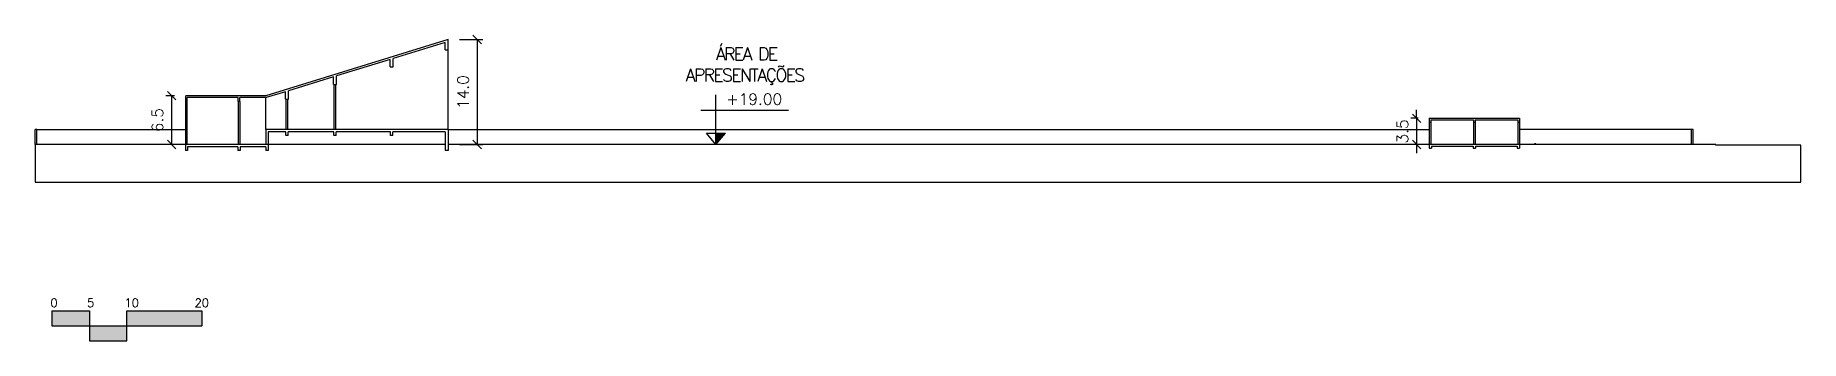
# Model space of a CAD drawing. Header units: millimetres. Extents: x 55520 to 96084, y -58491 to -49645.
# Drawn here: x 84615.2 to 84850.5, y -51215.7 to -51175 of the extents above; entities that cross this region are included whole.
import ezdxf
from ezdxf.enums import TextEntityAlignment as Align

# ---------------------------------------------------------------- set-up
doc = ezdxf.new("R2010")
doc.units = ezdxf.units.MM
doc.header["$PDMODE"] = 35
for name, color, linetype in [('Alvenaria Corte', 30, 'Continuous'), ('Alvenaria Vista', 40, 'Continuous'), ('ARQ-COTAS', 1, 'Continuous'), ('ARQ-SÍMBOLOS', 2, 'Continuous'), ('ARQ-TEXTO2', 2, 'Continuous'), ('Linha Fina', 100, 'Continuous'), ('Pilares', 181, 'Continuous'), ('VPORTS', 7, 'Continuous')]:
    doc.layers.add(name, color=color, linetype=linetype)
doc.styles.add('ROMANS', font='romans.shx')
doc.styles.add('Romans_Anot', font='romans.shx')
doc.dimstyles.new('Escala 1-750', dxfattribs={"dimscale": 7.5, "dimtxt": 0.2, "dimasz": 0.15, "dimexe": 0.1, "dimexo": 0.2, "dimgap": 0.15, "dimtad": 1, "dimzin": 4, "dimdsep": 46, "dimtxsty": 'Romans_Anot', "dimblk": 'OBLIQUE', "dimcen": 0.25, "dimclrd": 256, "dimclre": 256, "dimclrt": 2, "dimadec": 0, "dimazin": 0, "dimtfac": 1, "dimtix": 1, "dimtmove": 2, "dimatfit": 3, "dimfxl": 1, "dimtfillclr": 256, "dimlwd": -1, "dimlwe": -1, "dimarcsym": 0})

msp = doc.modelspace()

# ---------------------------------------------------------------- texts
at = {"layer": 'ARQ-TEXTO2', "insert": (84703.469, -51176.677), "char_height": 1.68413, "width": 14.22, "attachment_point": 1, "style": 'ROMANS'}
msp.add_mtext('\\pi2.44656;{\\T0.85;ÁREA DE \\P\\pi-1.57531;APRESENTAÇÕES}', dxfattribs=at)

# ---------------------------------------------------------------- blocks, each defined once
blk = doc.blocks.new('Escala')
at = {"layer": 'Linha Fina'}
h = blk.add_hatch(color=256, dxfattribs=at)
h.dxf.hatch_style = 1
h.paths.add_polyline_path([(40663.48, -39178.74), (40663.48, -39180.74), (40673.48, -39180.74), (40673.48, -39178.74)])
h.paths.add_polyline_path([(40663.48, -39182.74), (40663.48, -39180.74), (40658.48, -39180.74), (40658.48, -39182.74)])
h.paths.add_polyline_path([(40658.48, -39180.74), (40658.48, -39178.74), (40653.48, -39178.74), (40653.48, -39180.74)])
for p, q in [((40653.48, -39178.74), (40658.48, -39178.74)), ((40653.48, -39178.74), (40653.48, -39180.74)), ((40653.48, -39180.74), (40673.48, -39180.74)), ((40658.48, -39178.74), (40658.48, -39180.74)), ((40658.48, -39180.74), (40658.48, -39182.74)), ((40663.48, -39180.74), (40663.48, -39178.74)), ((40663.48, -39178.74), (40673.48, -39178.74)), ((40663.48, -39182.74), (40663.48, -39180.74)), ((40673.48, -39178.74), (40673.48, -39180.74)), ((40658.48, -39182.74), (40663.48, -39182.74))]:
    blk.add_line(p, q, dxfattribs=at)
at = {"layer": 'ARQ-TEXTO2', "attachment_point": 1, "style": 'ROMANS'}
for s, insert, char_height in [('0', (40653.28, -39177.13), 1.12), ('5', (40658.15, -39177.13), 1.12), ('10', (40663.14, -39177.13), 1.125), ('20', (40672.49, -39177.13), 1.125)]:
    blk.add_mtext(s, dxfattribs=dict(at, insert=insert, char_height=char_height))
blk = doc.blocks.new('Nível_Fachada')
at = {"layer": 'ARQ-SÍMBOLOS'}
h = blk.add_hatch(color=1, dxfattribs=at)
h.dxf.hatch_style = 1
h.paths.add_polyline_path([(0.167, 0.202), (0, 0.202), (0, 0)])
at = {"layer": 'ARQ-SÍMBOLOS', "color": 1}
for p, q in [((0, 0), (0, 0.884)), ((-0.271, 0.613), (1.29, 0.613)), ((-0.167, 0.202), (0.167, 0.202)), ((0, 0), (-0.167, 0.202)), ((0, 0), (0.167, 0.202))]:
    blk.add_line(p, q, dxfattribs=at)
at = {"layer": 'ARQ-TEXTO2', "style": 'ROMANS'}
blk.add_attdef('NIVEL-ACABADO', text='', height=0.2, dxfattribs=at).set_placement((0.182, 0.647), align=Align.BOTTOM_LEFT)
blk = doc.blocks.new('_Oblique')
at = {"color": 0, "linetype": 'ByBlock', "lineweight": -2}
blk.add_line((-0.5, -0.5), (0.5, 0.5), dxfattribs=at)
blk = doc.blocks.new('*D32')
at = {"layer": 'ARQ-COTAS', "transparency": 16777216}
for p, q in [((84633.75, -51183.09), (84632.62, -51183.09)), ((84633.37, -51183.09), (84633.37, -51189.59)), ((84633.7, -51189.59), (84632.62, -51189.59))]:
    blk.add_line(p, q, dxfattribs=at)
at = {"layer": 'Defpoints', "color": 0, "transparency": 16777216}
for p in [(84635.25, -51183.09), (84633.37, -51189.59), (84635.2, -51189.59)]:
    blk.add_point(p, dxfattribs=at)
at = {"layer": 'ARQ-COTAS', "transparency": 16777216, "xscale": 1.125, "yscale": 1.125, "zscale": 1.125}
for p, rotation in [((84633.37, -51183.09), 90), ((84633.37, -51189.59), 270)]:
    blk.add_blockref('_Oblique', p, dxfattribs=dict(at, rotation=rotation))
at = {"layer": 'ARQ-COTAS', "color": 2, "transparency": 16777216, "insert": (84631.49, -51186.34), "char_height": 1.5, "attachment_point": 5, "rotation": 90, "style": 'Romans_Anot'}
blk.add_mtext('6.5', dxfattribs=at)
blk = doc.blocks.new('*D33')
at = {"layer": 'ARQ-COTAS', "transparency": 16777216}
for p, q in [((84671.75, -51175.59), (84674.85, -51175.59)), ((84674.1, -51175.59), (84674.1, -51189.59)), ((84671.75, -51189.59), (84674.85, -51189.59))]:
    blk.add_line(p, q, dxfattribs=at)
at = {"layer": 'Defpoints', "color": 0, "transparency": 16777216}
for p in [(84670.25, -51175.59), (84670.25, -51189.59), (84674.1, -51189.59)]:
    blk.add_point(p, dxfattribs=at)
at = {"layer": 'ARQ-COTAS', "transparency": 16777216, "xscale": 1.125, "yscale": 1.125, "zscale": 1.125}
for p, rotation in [((84674.1, -51175.59), 90), ((84674.1, -51189.59), 270)]:
    blk.add_blockref('_Oblique', p, dxfattribs=dict(at, rotation=rotation))
at = {"layer": 'ARQ-COTAS', "color": 2, "transparency": 16777216, "insert": (84672.22, -51182.59), "char_height": 1.5, "attachment_point": 5, "rotation": 90, "style": 'Romans_Anot'}
blk.add_mtext('14.0', dxfattribs=at)
blk = doc.blocks.new('*D34')
at = {"layer": 'ARQ-COTAS', "transparency": 16777216}
for p, q in [((84799.33, -51186.09), (84799.33, -51184.97)), ((84799.53, -51186.09), (84798.58, -51186.09)), ((84799.33, -51186.09), (84799.33, -51189.59)), ((84799.53, -51189.59), (84798.58, -51189.59)), ((84799.33, -51189.59), (84799.33, -51190.72))]:
    blk.add_line(p, q, dxfattribs=at)
at = {"layer": 'Defpoints', "color": 0, "transparency": 16777216}
for p in [(84801.03, -51186.09), (84799.33, -51189.59), (84801.03, -51189.59)]:
    blk.add_point(p, dxfattribs=at)
at = {"layer": 'ARQ-COTAS', "transparency": 16777216, "xscale": 1.125, "yscale": 1.125, "zscale": 1.125}
for p, rotation in [((84799.33, -51186.09), 270), ((84799.33, -51189.59), 90)]:
    blk.add_blockref('_Oblique', p, dxfattribs=dict(at, rotation=rotation))
at = {"layer": 'ARQ-COTAS', "color": 2, "transparency": 16777216, "insert": (84797.45, -51187.84), "char_height": 1.5, "attachment_point": 5, "rotation": 90, "style": 'Romans_Anot'}
blk.add_mtext('3.5', dxfattribs=at)

# ---------------------------------------------------------------- dimensions: what is measured, and where the dimension line sits
at = {"layer": 'ARQ-COTAS'}
for base, p1, p2, text, picture, middle in [((84674.096, -51189.593), (84670.25, -51175.593), (84670.25, -51189.593), '14.0', '*D33', (84672.221, -51182.593)), ((84633.369, -51189.593), (84635.25, -51183.093), (84635.2, -51189.593), '6.5', '*D32', (84631.494, -51186.343)), ((84799.326, -51189.593), (84801.029, -51186.093), (84801.029, -51189.593), '3.5', '*D34', (84797.451, -51187.843))]:
    dim = msp.add_linear_dim(base=base, p1=p1, p2=p2, angle=90, text=text, dimstyle='Escala 1-750', dxfattribs=at)
    dim.commit()
    dim.dimension.update_dxf_attribs({"geometry": picture, "text_midpoint": middle})

# ---------------------------------------------------------------- linework, layer by layer
at = {"layer": 'Alvenaria Corte'}
for p, q in [((84655.05, -51187.593), (84655.05, -51181.577)), ((84655.25, -51187.593), (84655.25, -51181.577)), ((84635.25, -51189.593), (84635.25, -51183.843)), ((84635.45, -51189.593), (84635.45, -51183.843)), ((84648.65, -51187.593), (84648.65, -51183.552)), ((84648.85, -51187.593), (84648.85, -51183.552)), ((84615.199, -51189.593), (84615.199, -51187.593)), ((84615.399, -51187.593), (84615.199, -51187.593)), ((84615.399, -51189.593), (84615.399, -51187.593)), ((84801.029, -51186.593), (84801.029, -51189.593)), ((84801.229, -51186.593), (84801.229, -51189.593)), ((84806.93, -51186.593), (84806.93, -51189.593)), ((84807.13, -51186.593), (84807.13, -51189.593)), ((84812.832, -51186.593), (84812.832, -51189.593)), ((84813.032, -51186.593), (84813.032, -51189.593)), ((84835.983, -51189.593), (84835.983, -51187.593)), ((84836.183, -51187.593), (84835.983, -51187.593)), ((84836.183, -51189.593), (84836.183, -51187.593)), ((84815.059, -51189.593), (84815.059, -51189.493)), ((84815.209, -51189.493), (84815.059, -51189.493)), ((84815.209, -51189.593), (84815.209, -51189.493))]:
    msp.add_line(p, q, dxfattribs=at)
at = {"layer": 'Alvenaria Vista'}
for p, q in [((84670.25, -51187.593), (84670.25, -51176.982)), ((84642.25, -51183.843), (84642.25, -51189.593)), ((84642.45, -51183.843), (84642.45, -51189.593)), ((84645.95, -51187.593), (84645.95, -51183.343))]:
    msp.add_line(p, q, dxfattribs=at)
at = {"layer": 'Linha Fina'}
for p, q in [((84615.399, -51187.593), (84635.25, -51187.593)), ((84670.25, -51187.593), (84801.029, -51187.593)), ((84835.983, -51187.593), (84813.032, -51187.593))]:
    msp.add_line(p, q, dxfattribs=at)
at = {"layer": 'Pilares'}
for p, q in [((84670.25, -51175.593), (84645.95, -51183.093)), ((84669.85, -51175.978), (84662.9, -51178.123)), ((84669.85, -51176.982), (84669.85, -51175.978)), ((84670.25, -51176.982), (84670.25, -51175.593)), ((84662.5, -51178.247), (84655.35, -51180.453)), ((84662.5, -51179.247), (84662.5, -51178.247)), ((84662.9, -51179.247), (84662.9, -51178.123)), ((84669.85, -51176.982), (84670.25, -51176.982)), ((84654.95, -51180.577), (84648.95, -51182.429)), ((84654.95, -51181.577), (84654.95, -51180.577)), ((84655.35, -51181.577), (84655.35, -51180.453)), ((84662.5, -51179.247), (84662.9, -51179.247)), ((84648.55, -51182.552), (84645.988, -51183.343)), ((84648.55, -51183.552), (84648.55, -51182.552)), ((84648.95, -51183.552), (84648.95, -51182.429)), ((84654.95, -51181.577), (84655.35, -51181.577)), ((84645.95, -51183.093), (84635.25, -51183.093)), ((84635.25, -51183.843), (84635.25, -51183.093)), ((84635.45, -51183.843), (84635.25, -51183.843)), ((84642.25, -51183.343), (84635.45, -51183.343)), ((84635.45, -51183.843), (84635.45, -51183.343)), ((84642.25, -51183.843), (84642.25, -51183.343)), ((84642.45, -51183.843), (84642.25, -51183.843)), ((84645.988, -51183.343), (84642.45, -51183.343)), ((84642.45, -51183.843), (84642.45, -51183.343)), ((84648.55, -51183.552), (84648.95, -51183.552)), ((84670.25, -51187.593), (84645.95, -51187.593)), ((84645.95, -51187.593), (84645.95, -51189.593)), ((84670.25, -51187.593), (84670.25, -51190.393)), ((84801.029, -51186.093), (84801.029, -51186.593)), ((84801.029, -51186.093), (84813.032, -51186.093)), ((84801.029, -51186.593), (84801.229, -51186.593)), ((84801.229, -51186.293), (84801.229, -51186.593)), ((84801.229, -51186.293), (84806.93, -51186.293)), ((84806.93, -51186.293), (84806.93, -51186.593)), ((84806.93, -51186.593), (84807.13, -51186.593)), ((84807.13, -51186.293), (84807.13, -51186.593)), ((84807.13, -51186.293), (84812.832, -51186.293)), ((84812.832, -51186.293), (84812.832, -51186.593)), ((84812.832, -51186.593), (84813.032, -51186.593)), ((84813.032, -51186.093), (84813.032, -51186.593)), ((84635.2, -51189.593), (84635.2, -51190.393)), ((84642.2, -51189.893), (84635.5, -51189.893)), ((84635.5, -51189.893), (84635.5, -51190.393)), ((84642.2, -51189.893), (84642.2, -51190.393)), ((84645.95, -51189.893), (84642.5, -51189.893)), ((84642.5, -51189.893), (84642.5, -51190.393)), ((84645.95, -51189.893), (84645.95, -51190.393)), ((84648.6, -51187.893), (84646.25, -51187.893)), ((84646.25, -51187.893), (84646.25, -51190.393)), ((84648.6, -51188.393), (84648.6, -51187.893)), ((84648.9, -51188.393), (84648.6, -51188.393)), ((84655, -51187.893), (84648.9, -51187.893)), ((84648.9, -51188.393), (84648.9, -51187.893)), ((84655, -51188.393), (84655, -51187.893)), ((84655.3, -51188.393), (84655, -51188.393)), ((84662.55, -51187.893), (84655.3, -51187.893)), ((84655.3, -51188.393), (84655.3, -51187.893)), ((84662.55, -51188.393), (84662.55, -51187.893)), ((84662.85, -51188.393), (84662.55, -51188.393)), ((84669.85, -51187.893), (84662.85, -51187.893)), ((84662.85, -51188.393), (84662.85, -51187.893)), ((84669.85, -51187.893), (84669.85, -51190.393)), ((84801.029, -51189.593), (84801.029, -51190.093)), ((84801.029, -51190.093), (84801.329, -51190.093)), ((84801.329, -51189.793), (84806.88, -51189.793)), ((84801.329, -51189.793), (84801.329, -51190.093)), ((84806.88, -51189.793), (84806.88, -51190.093)), ((84806.88, -51190.093), (84807.18, -51190.093)), ((84807.18, -51189.793), (84807.18, -51190.093)), ((84807.18, -51189.793), (84812.732, -51189.793)), ((84812.732, -51189.793), (84812.732, -51190.093)), ((84812.732, -51190.093), (84813.032, -51190.093)), ((84813.032, -51189.593), (84813.032, -51190.093)), ((84635.5, -51190.393), (84635.2, -51190.393)), ((84642.5, -51190.393), (84642.2, -51190.393)), ((84646.25, -51190.393), (84645.95, -51190.393)), ((84670.25, -51190.393), (84669.85, -51190.393))]:
    msp.add_line(p, q, dxfattribs=at)
msp.add_lwpolyline([(84669.85, -51189.593), (84615.199, -51189.593), (84615.199, -51194.593), (84850.535, -51194.593), (84850.535, -51189.693), (84839.22, -51189.693), (84839.22, -51189.593), (84670.25, -51189.593)], dxfattribs=at)

# ---------------------------------------------------------------- block references
at = {"layer": 'ARQ-SÍMBOLOS', "xscale": 7.5, "yscale": 7.5, "zscale": 7.5}
msp.add_blockref('Nível_Fachada', (84705.931, -51189.593), dxfattribs=at).add_auto_attribs({'NIVEL-ACABADO': '+19.00 '})
at = {"layer": 'VPORTS'}
msp.add_blockref('Escala', (43963.938, -12033), dxfattribs=at)

msp.set_redraw_order([(e.dxf.handle, doc.entitydb.next_handle()) for e in msp.query("TEXT MTEXT ATTDEF DIMENSION ARC_DIMENSION")])  # texts and dimensions are drawn at this point

doc.saveas('drawing.dxf')
